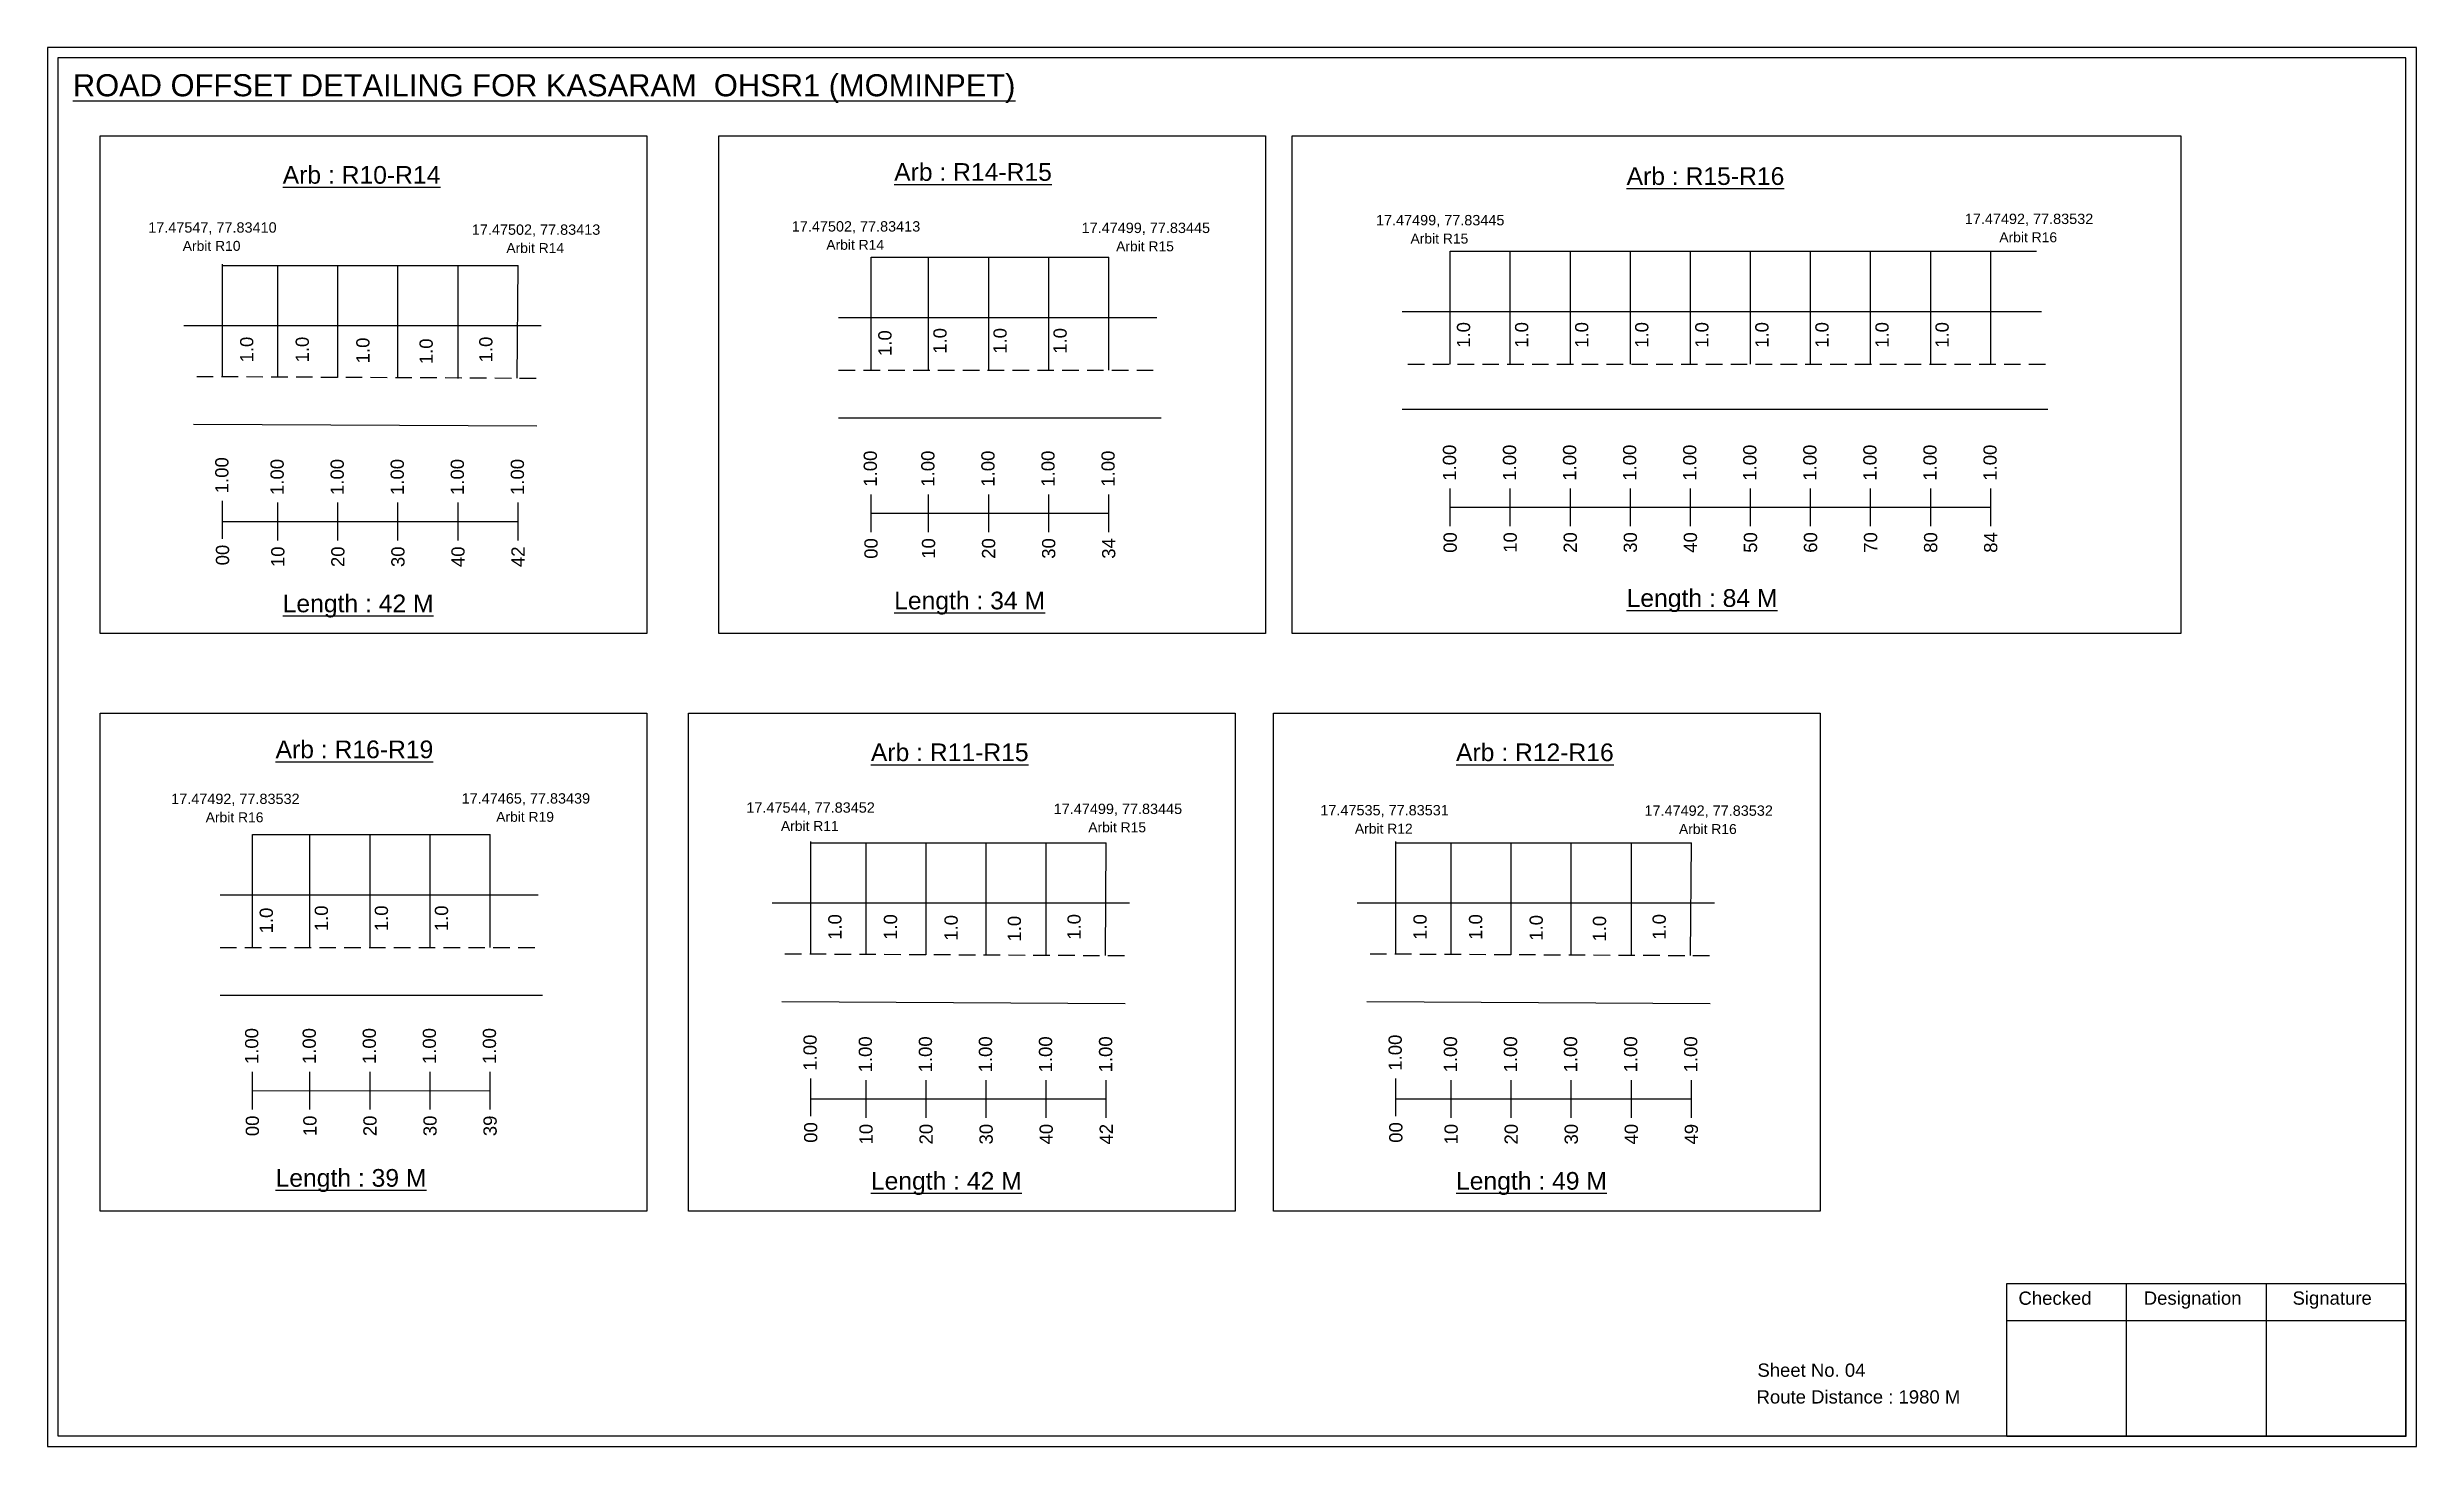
# Model space of a CAD drawing. Header units: inches. Extents: x -117 to 51867, y -12715 to 3423.
# Drawn here: x 47812 to 48349, y -3510 to -3193 of the extents above; entities that cross this region are included whole.
import ezdxf

# ---------------------------------------------------------------- set-up
doc = ezdxf.new("R2010")
doc.units = ezdxf.units.IN
doc.header["$MEASUREMENT"] = 0
doc.linetypes.add('DASHED2', pattern=[0.375, 0.25, -0.125])
doc.layers.add('PDF_Geometry', color=7, linetype='Continuous')
doc.layers.add('PDF_Text', color=5, linetype='Continuous')
doc.styles.add('PDF Arial', font='arial.ttf')
doc.styles.get("Standard").update_dxf_attribs({"font": 'arial.ttf'})

msp = doc.modelspace()

# ---------------------------------------------------------------- texts
at = {"color": 242, "true_color": 0xcd2027}
for s, height, p in [('%%UROAD OFFSET DETAILING FOR KASARAM  OHSR1 (MOMINPET)', 5, (47818.01, -3203.93)), ('%%UArb : R10-R14', 4, (47865.51, -3223.72)), ('%%UArb : R14-R15', 4, (48003.97, -3223.06)), ('%%UArb : R15-R16', 4, (48169.82, -3223.99)), ('%%ULength : 84 M', 4, (48169.82, -3319.49)), ('%%ULength : 42 M', 4, (47865.51, -3320.72)), ('%%ULength : 34 M', 4, (48003.97, -3320.06)), ('%%UArb : R16-R19', 4, (47863.9, -3353.75)), ('%%UArb : R11-R15', 4, (47998.7, -3354.42)), ('%%UArb : R12-R16', 4, (48131.19, -3354.42)), ('%%ULength : 39 M', 4, (47863.9, -3450.75)), ('%%ULength : 42 M', 4, (47998.7, -3451.42)), ('%%ULength : 49 M', 4, (48131.19, -3451.42))]:
    msp.add_text(s, height=height, dxfattribs=at).set_placement(p)
at = {"color": 5}
for s, height, p in [('17.47547, 77.83410', 2.34, (47835.06, -3234.79)), ('17.47502, 77.83413', 2.34, (47908.34, -3235.28)), ('17.47502, 77.83413', 2.34, (47980.79, -3234.54)), ('17.47499, 77.83445', 2.34, (48046.41, -3234.88)), ('17.47499, 77.83445', 2.34, (48113.07, -3233.13)), ('Arbit R15', 2.246, (48120.89, -3237.26)), ('17.47492, 77.83532', 2.34, (48246.4, -3232.84)), ('Arbit R16', 2.246, (48254.22, -3236.96)), ('Arbit R10', 2.246, (47842.88, -3238.91)), ('Arbit R14', 2.246, (47916.16, -3239.4)), ('Arbit R14', 2.246, (47988.61, -3238.67)), ('Arbit R15', 2.246, (48054.23, -3239.01)), ('17.47492, 77.83532', 2.34, (47840.26, -3364.12)), ('17.47465, 77.83439', 2.34, (47906.04, -3364.02)), ('Arbit R16', 2.246, (47848.08, -3368.25)), ('Arbit R19', 2.246, (47913.86, -3368.15)), ('17.47544, 77.83452', 2.34, (47970.51, -3366.09)), ('Arbit R11', 2.246, (47978.33, -3370.22)), ('17.47499, 77.83445', 2.34, (48040.1, -3366.39)), ('Arbit R15', 2.246, (48047.93, -3370.52)), ('17.47535, 77.83531', 2.34, (48100.48, -3366.69)), ('Arbit R12', 2.246, (48108.3, -3370.82)), ('17.47492, 77.83532', 2.34, (48173.86, -3366.79)), ('Arbit R16', 2.246, (48181.68, -3370.91))]:
    msp.add_text(s, height=height, dxfattribs=at).set_placement(p)
for p in [(48134.39, -3260.86), (48147.55, -3260.86), (48161.15, -3260.86), (48174.75, -3260.86), (48188.35, -3260.86), (48201.95, -3260.86), (48215.55, -3260.86), (48229.15, -3260.86), (48242.75, -3260.86), (47858.86, -3264.18), (47871.44, -3264.18), (47885.17, -3264.37), (47899.49, -3264.57), (47913.01, -3264.16), (48003.37, -3262.71), (48015.84, -3262.21), (48029.44, -3262.21), (48043.04, -3262.21), (47863.29, -3393.41), (47875.76, -3392.91), (47889.36, -3392.91), (47902.96, -3392.91), (47992.05, -3394.88), (48004.63, -3394.88), (48018.36, -3395.07), (48032.68, -3395.26), (48046.2, -3394.85), (48124.54, -3394.88), (48137.12, -3394.88), (48150.85, -3395.07), (48165.17, -3395.26), (48178.69, -3394.85)]:
    msp.add_text('1.0', height=3, rotation=90).set_placement(p)
at = {"color": 217, "true_color": 0x93278f}
for s, p in [('1.00', (48131.21, -3290.94)), ('1.00', (48144.81, -3290.94)), ('1.00', (48158.41, -3290.94)), ('1.00', (48172.01, -3290.94)), ('1.00', (48185.61, -3290.94)), ('1.00', (48199.21, -3290.94)), ('1.00', (48212.81, -3290.94)), ('1.00', (48226.41, -3290.94)), ('1.00', (48240.01, -3290.94)), ('1.00', (48253.61, -3290.94)), ('1.00', (47853.23, -3293.78)), ('1.00', (47865.75, -3294.17)), ('1.00', (47879.35, -3294.17)), ('1.00', (47892.95, -3294.17)), ('1.00', (47906.55, -3294.17)), ('1.00', (47920.15, -3294.17)), ('1.00', (48000.06, -3292.29)), ('1.00', (48013.1, -3292.29)), ('1.00', (48026.7, -3292.29)), ('1.00', (48040.3, -3292.29)), ('1.00', (48053.9, -3292.29)), ('00', (48000.22, -3308.61)), ('10', (48013.25, -3308.61)), ('20', (48026.85, -3308.61)), ('30', (48040.45, -3308.61)), ('34', (48054.05, -3308.61)), ('00', (48131.36, -3307.26)), ('10', (48144.96, -3307.26)), ('20', (48158.56, -3307.26)), ('30', (48172.16, -3307.26)), ('40', (48185.76, -3307.26)), ('50', (48199.36, -3307.26)), ('60', (48212.96, -3307.26)), ('70', (48226.56, -3307.26)), ('80', (48240.16, -3307.26)), ('84', (48253.76, -3307.26)), ('00', (47853.38, -3310.1)), ('10', (47865.9, -3310.49)), ('20', (47879.5, -3310.49)), ('30', (47893.1, -3310.49)), ('40', (47906.7, -3310.49)), ('42', (47920.3, -3310.49)), ('1.00', (47859.99, -3422.99)), ('1.00', (47873.02, -3422.99)), ('1.00', (47886.62, -3422.99)), ('1.00', (47900.22, -3422.99)), ('1.00', (47913.82, -3422.99)), ('1.00', (47986.42, -3424.48)), ('1.00', (47998.94, -3424.87)), ('1.00', (48012.54, -3424.87)), ('1.00', (48026.14, -3424.87)), ('1.00', (48039.74, -3424.87)), ('1.00', (48053.34, -3424.87)), ('1.00', (48118.91, -3424.48)), ('1.00', (48131.43, -3424.87)), ('1.00', (48145.03, -3424.87)), ('1.00', (48158.63, -3424.87)), ('1.00', (48172.23, -3424.87)), ('1.00', (48185.83, -3424.87)), ('00', (47860.14, -3439.31)), ('10', (47873.17, -3439.31)), ('20', (47886.77, -3439.31)), ('30', (47900.37, -3439.31)), ('39', (47913.97, -3439.31)), ('00', (47986.57, -3440.8)), ('10', (47999.09, -3441.19)), ('20', (48012.69, -3441.19)), ('30', (48026.29, -3441.19)), ('40', (48039.89, -3441.19)), ('42', (48053.49, -3441.19)), ('00', (48119.06, -3440.8)), ('10', (48131.58, -3441.19)), ('20', (48145.18, -3441.19)), ('30', (48158.78, -3441.19)), ('40', (48172.38, -3441.19)), ('49', (48185.98, -3441.19))]:
    msp.add_text(s, height=3, rotation=90, dxfattribs=at).set_placement(p)
for s, p in [('Sheet No. 04', (48199.44, -3493.77)), ('Route Distance : 1980 M', (48199.25, -3499.82))]:
    msp.add_text(s, height=3).set_placement(p)
at = {"layer": 'PDF_Text', "color": 7, "attachment_point": 7, "style": 'PDF Arial'}
for s, insert, char_height in [('Checked', (48258.55, -3477.52), 3.001), ('Designation', (48286.92, -3478.36), 3.0006), ('Signature', (48320.61, -3478.36), 3.001)]:
    msp.add_mtext(s, dxfattribs=dict(at, insert=insert, char_height=char_height))

# ---------------------------------------------------------------- linework, layer by layer
at = {"color": 5}
for p, q in [((48129.88, -3239), (48262.66, -3239)), ((47851.9, -3242.23), (47918.82, -3242.23)), ((47998.74, -3240.35), (48052.57, -3240.35)), ((47858.66, -3371.05), (47912.49, -3371.05)), ((47985.09, -3372.93), (48052.01, -3372.93)), ((48117.58, -3372.93), (48184.5, -3372.93))]:
    msp.add_line(p, q, dxfattribs=at)
for p, q in [((48129.88, -3264.53), (48129.88, -3239)), ((48143.48, -3264.53), (48143.48, -3239)), ((48157.08, -3264.53), (48157.08, -3239)), ((48170.68, -3264.53), (48170.68, -3239)), ((48184.28, -3264.53), (48184.28, -3239)), ((48197.88, -3264.53), (48197.88, -3239)), ((48211.48, -3264.53), (48211.48, -3239)), ((48225.08, -3264.53), (48225.08, -3239)), ((48238.68, -3264.53), (48238.68, -3239)), ((48252.28, -3264.53), (48252.28, -3239)), ((47851.9, -3267.47), (47851.9, -3241.93)), ((47864.42, -3267.52), (47864.42, -3242.23)), ((47878.02, -3267.57), (47878.02, -3242.23)), ((47891.62, -3267.51), (47891.62, -3242.23)), ((47905.22, -3267.77), (47905.22, -3242.23)), ((47918.6, -3267.73), (47918.82, -3242.23)), ((47998.74, -3265.89), (47998.74, -3240.35)), ((48011.77, -3265.89), (48011.77, -3240.35)), ((48025.37, -3265.89), (48025.37, -3240.35)), ((48038.97, -3265.89), (48038.97, -3240.35)), ((48052.57, -3265.89), (48052.57, -3240.35)), ((47924.07, -3255.9), (47843.12, -3255.9)), ((47991.39, -3254.01), (48063.43, -3254.01)), ((48119, -3252.65), (48263.79, -3252.65)), ((47991.39, -3276.69), (48064.43, -3276.69)), ((48265.2, -3274.84), (48119, -3274.84)), ((47845.33, -3278.11), (47923.05, -3278.54)), ((47858.66, -3396.59), (47858.66, -3371.05)), ((47871.69, -3396.59), (47871.69, -3371.05)), ((47885.29, -3396.59), (47885.29, -3371.05)), ((47898.89, -3396.59), (47898.89, -3371.05)), ((47912.49, -3396.59), (47912.49, -3371.05)), ((47985.09, -3398.16), (47985.09, -3372.63)), ((47997.61, -3398.21), (47997.61, -3372.93)), ((48011.21, -3398.27), (48011.21, -3372.93)), ((48024.81, -3398.21), (48024.81, -3372.93)), ((48038.41, -3398.46), (48038.41, -3372.93)), ((48051.79, -3398.43), (48052.01, -3372.93)), ((48117.58, -3398.16), (48117.58, -3372.63)), ((48130.1, -3398.21), (48130.1, -3372.93)), ((48143.7, -3398.27), (48143.7, -3372.93)), ((48157.3, -3398.21), (48157.3, -3372.93)), ((48170.9, -3398.46), (48170.9, -3372.93)), ((48184.28, -3398.43), (48184.5, -3372.93)), ((47851.32, -3384.7), (47923.35, -3384.7)), ((48057.26, -3386.6), (47976.31, -3386.6)), ((48189.75, -3386.6), (48108.8, -3386.6)), ((47851.32, -3407.39), (47924.35, -3407.39)), ((47978.52, -3408.81), (48056.25, -3409.24)), ((48111.01, -3408.81), (48188.73, -3409.24))]:
    msp.add_line(p, q)
at = {"linetype": 'DASHED2', "ltscale": 15}
for p, q in [((47991.39, -3265.89), (48063.93, -3265.89)), ((48120.28, -3264.53), (48264.64, -3264.53)), ((47846.04, -3267.32), (47924.32, -3267.73)), ((47851.32, -3396.59), (47923.85, -3396.59)), ((47979.23, -3398.02), (48057.52, -3398.43)), ((48111.72, -3398.02), (48190.01, -3398.43))]:
    msp.add_line(p, q, dxfattribs=at)
at = {"color": 217, "true_color": 0x93278f}
for p, q in [((48129.88, -3301.23), (48129.88, -3292.67)), ((48143.48, -3301.23), (48143.48, -3292.67)), ((48157.08, -3301.23), (48157.08, -3292.67)), ((48170.68, -3301.23), (48170.68, -3292.67)), ((48184.28, -3301.23), (48184.28, -3292.67)), ((48197.88, -3301.23), (48197.88, -3292.67)), ((48211.48, -3301.23), (48211.48, -3292.67)), ((48225.08, -3301.23), (48225.08, -3292.67)), ((48238.68, -3301.23), (48238.68, -3292.67)), ((48252.28, -3301.23), (48252.28, -3292.67)), ((47851.9, -3304.08), (47851.9, -3295.52)), ((47864.42, -3304.46), (47864.42, -3295.91)), ((47878.02, -3304.46), (47878.02, -3295.91)), ((47891.62, -3304.46), (47891.62, -3295.91)), ((47905.22, -3304.46), (47905.22, -3295.91)), ((47918.82, -3304.46), (47918.82, -3295.91)), ((47998.74, -3302.59), (47998.74, -3294.03)), ((47998.74, -3298.32), (48052.57, -3298.31)), ((48011.77, -3302.59), (48011.77, -3294.03)), ((48025.37, -3302.59), (48025.37, -3294.03)), ((48038.97, -3302.59), (48038.97, -3294.03)), ((48052.57, -3302.59), (48052.57, -3294.03)), ((48129.88, -3296.96), (48252.28, -3296.94)), ((47851.9, -3300.2), (47918.82, -3300.18)), ((47858.66, -3433.29), (47858.66, -3424.73)), ((47871.69, -3433.29), (47871.69, -3424.73)), ((47885.29, -3433.29), (47885.29, -3424.73)), ((47898.89, -3433.29), (47898.89, -3424.73)), ((47912.49, -3433.29), (47912.49, -3424.73)), ((47985.09, -3434.78), (47985.09, -3426.22)), ((47997.61, -3435.16), (47997.61, -3426.61)), ((48011.21, -3435.16), (48011.21, -3426.61)), ((48024.81, -3435.16), (48024.81, -3426.61)), ((48038.41, -3435.16), (48038.41, -3426.61)), ((48052.01, -3435.16), (48052.01, -3426.61)), ((48117.58, -3434.78), (48117.58, -3426.22)), ((48130.1, -3435.16), (48130.1, -3426.61)), ((48143.7, -3435.16), (48143.7, -3426.61)), ((48157.3, -3435.16), (48157.3, -3426.61)), ((48170.9, -3435.16), (48170.9, -3426.61)), ((48184.5, -3435.16), (48184.5, -3426.61)), ((47858.66, -3429.01), (47912.49, -3429)), ((47985.09, -3430.89), (48052.01, -3430.88)), ((48117.58, -3430.89), (48184.5, -3430.88))]:
    msp.add_line(p, q, dxfattribs=at)
for points in [[(47824.2, -3212.87), (47948, -3212.87), (47948, -3325.55), (47824.2, -3325.55)], [(47964.28, -3212.87), (48088.08, -3212.87), (48088.08, -3325.55), (47964.28, -3325.55)], [(48094.11, -3212.87), (48295.35, -3212.87), (48295.35, -3325.55), (48094.11, -3325.55)], [(47824.2, -3343.57), (47948, -3343.57), (47948, -3456.25), (47824.2, -3456.25)], [(47957.39, -3343.57), (48081.19, -3343.57), (48081.19, -3456.25), (47957.39, -3456.25)], [(48089.88, -3343.57), (48213.68, -3343.57), (48213.68, -3456.25), (48089.88, -3456.25)]]:
    msp.add_lwpolyline(points, close=True)
at = {"layer": 'PDF_Geometry'}
for points in [[(47812.23, -3192.86), (47812.23, -3509.57), (48348.7, -3509.57), (48348.7, -3192.86)], [(47814.56, -3195.19), (47814.56, -3507.15), (48346.28, -3507.15), (48346.28, -3195.19)]]:
    msp.add_lwpolyline(points, close=True, dxfattribs=at)
at = {"layer": 'PDF_Geometry', "color": 242, "true_color": 0xcc1f26}
msp.add_lwpolyline([(48346.28, -3507.25), (48255.94, -3507.25), (48255.94, -3472.64), (48346.28, -3472.64)], close=True, dxfattribs=at)
for points in [[(48282.92, -3472.64), (48282.92, -3507.25)], [(48314.65, -3472.64), (48314.65, -3507.25)], [(48255.94, -3481.01), (48346.28, -3481.01)]]:
    msp.add_lwpolyline(points, dxfattribs=at)

msp.set_redraw_order([(e.dxf.handle, doc.entitydb.next_handle()) for e in msp.query("TEXT MTEXT ATTDEF DIMENSION ARC_DIMENSION")])  # texts and dimensions are drawn at this point

doc.saveas('drawing.dxf')
